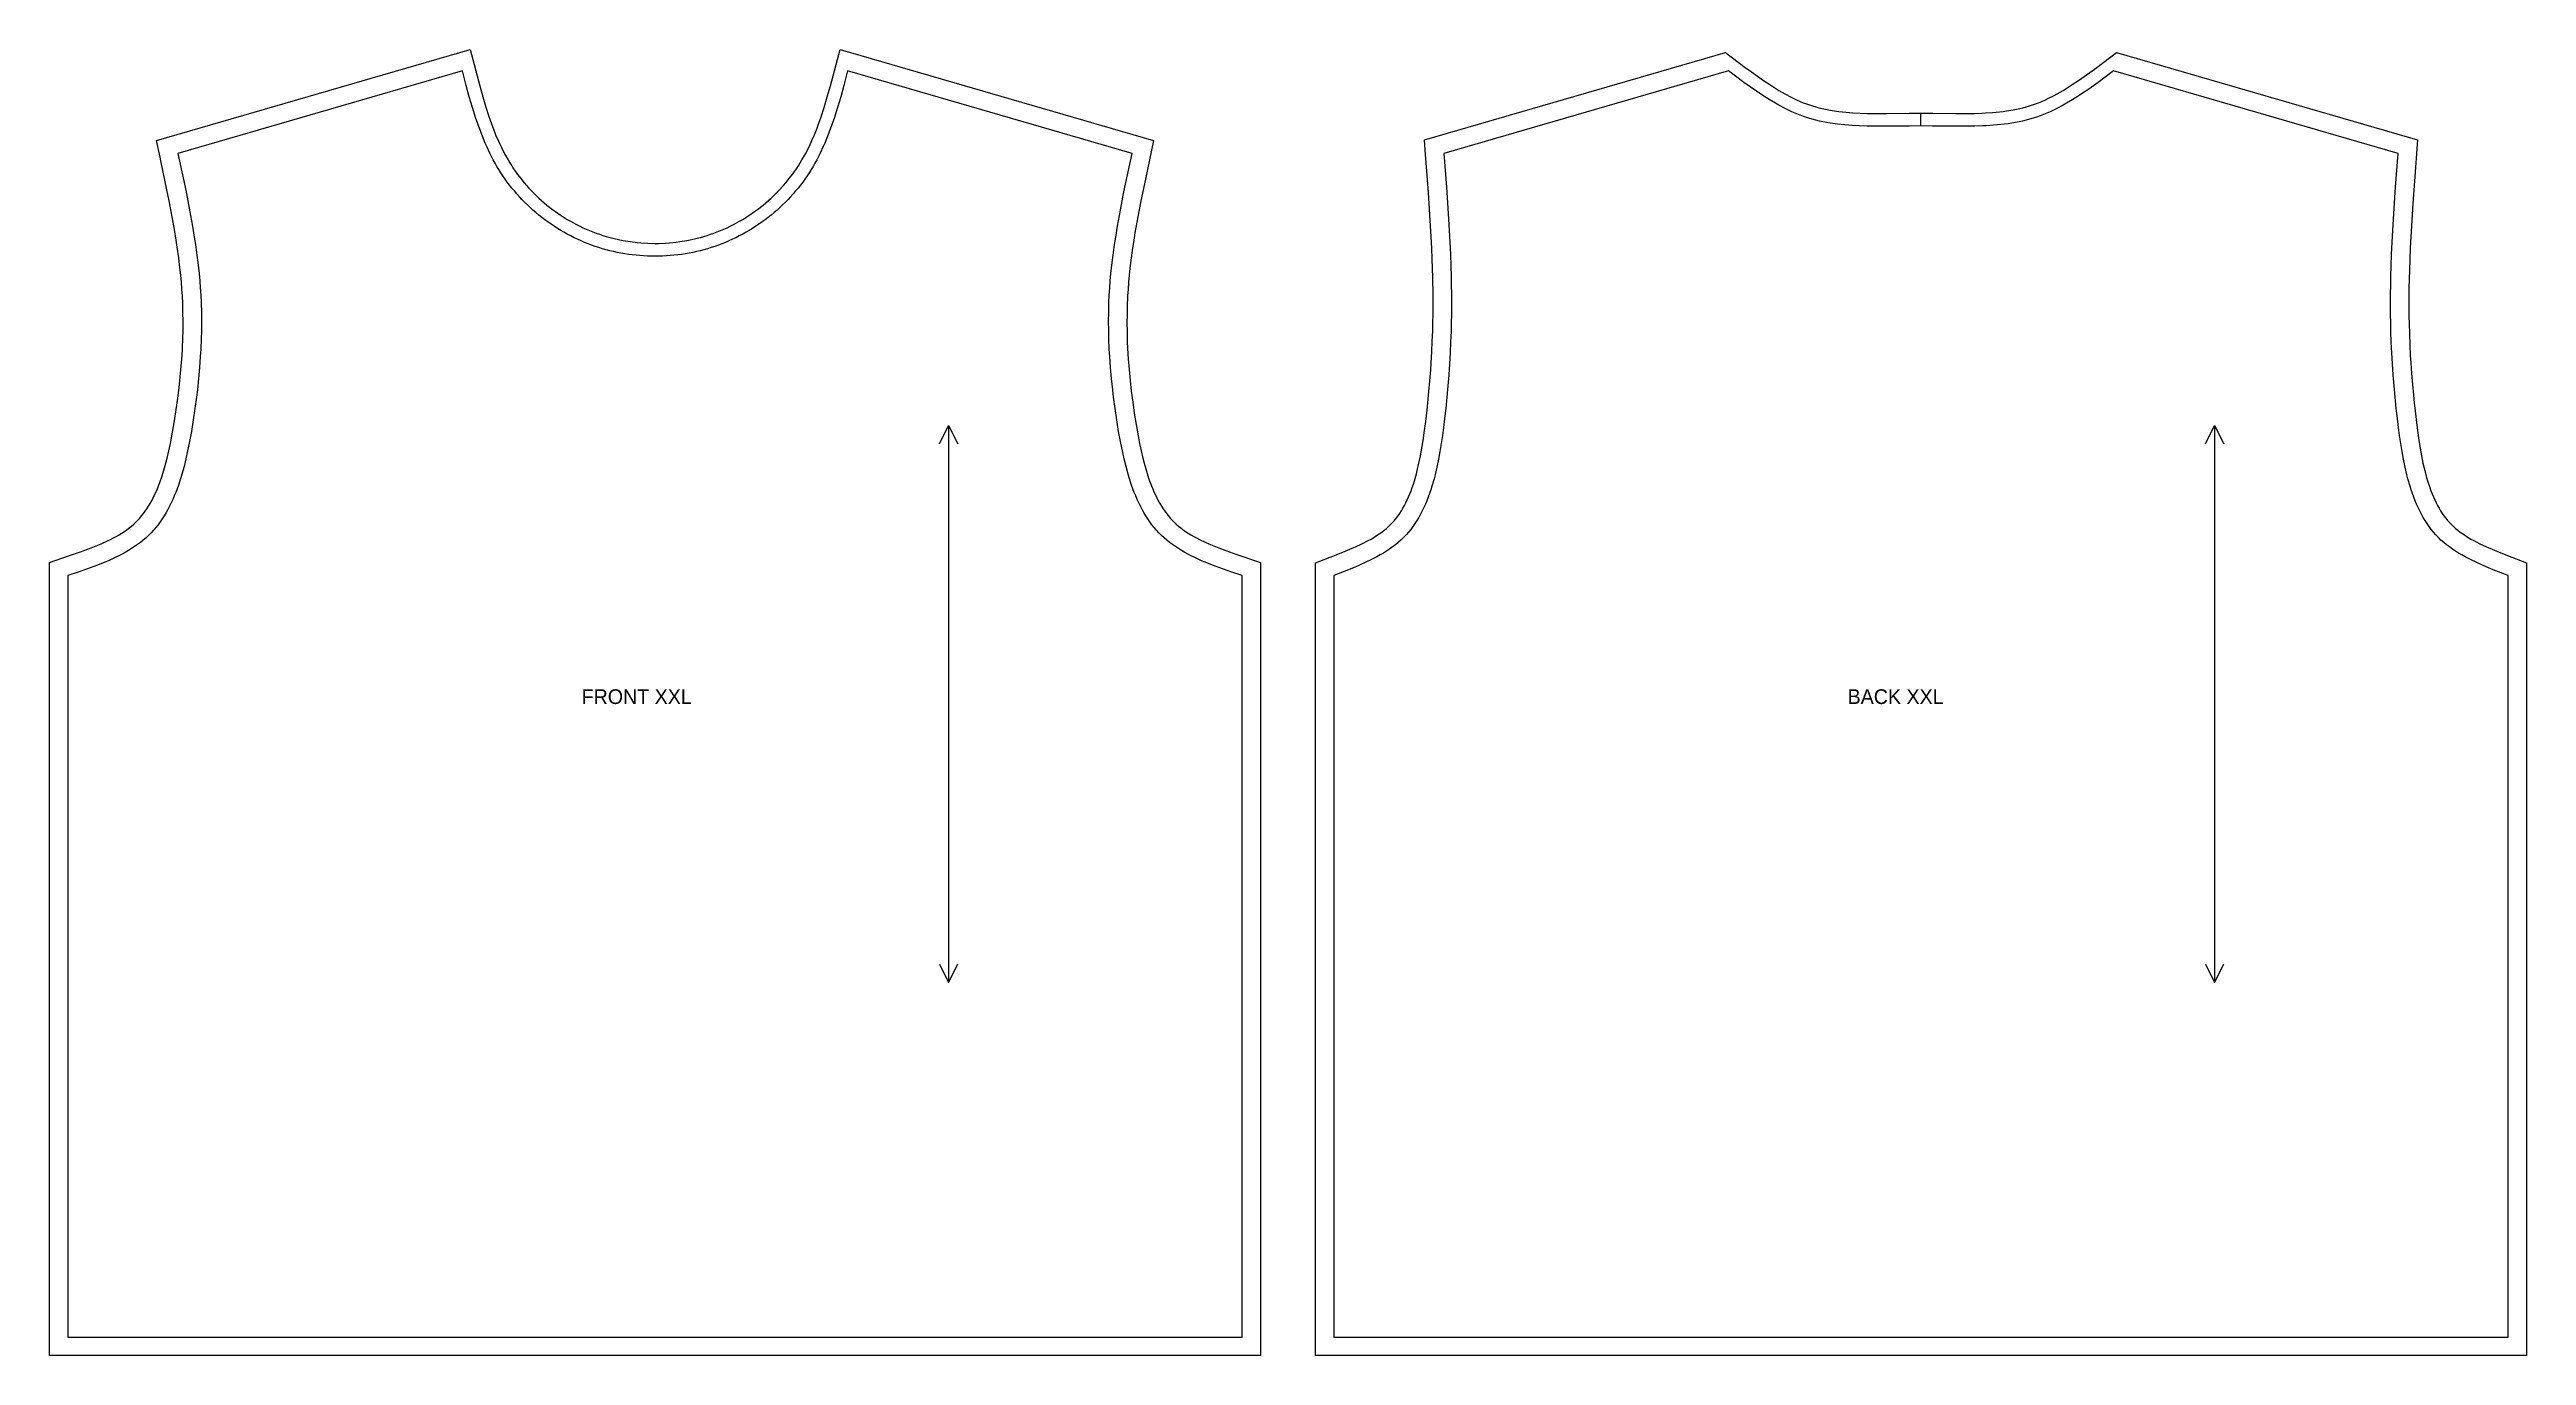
# Model space of a CAD drawing. Extents: x 24 to 1375, y 28 to 2148.
# Drawn here: x 25 to 1375, y 1436 to 2148 of the extents above; entities that cross this region are included whole.
import ezdxf

# ---------------------------------------------------------------- set-up
doc = ezdxf.new("R2010")
doc.units = 0
for name, color, linetype in [('CUT', 7, 'CONTINUOUS'), ('GRAIN', 3, 'CONTINUOUS'), ('NOTCH', 1, 'CONTINUOUS'), ('SEW', 5, 'CONTINUOUS'), ('TEXT', 2, 'CONTINUOUS')]:
    doc.layers.add(name, color=color, linetype=linetype)

msp = doc.modelspace()

# ---------------------------------------------------------------- texts
at = {"layer": 'TEXT'}
for s, p in [('FRONT XXL', (315, 1791)), ('BACK XXL', (1005, 1791))]:
    msp.add_text(s, height=8, dxfattribs=at).set_placement(p)

# ---------------------------------------------------------------- linework, layer by layer
at = {"layer": 'CUT'}
for points in [[(85.221, 2088.91), (83.276, 2098.009), (254.171, 2147.624), (259.439, 2127.785), (261.096, 2121.88), (262.245, 2117.996), (264.06, 2112.262), (265.346, 2108.509), (266.703, 2104.818), (268.142, 2101.194), (269.671, 2097.643), (271.3, 2094.17), (273.038, 2090.777), (274.894, 2087.47), (275.87, 2085.849), (276.879, 2084.25), (277.925, 2082.67), (279.008, 2081.108), (280.127, 2079.566), (281.282, 2078.044), (282.472, 2076.544), (283.695, 2075.065), (286.241, 2072.176), (288.913, 2069.386), (291.704, 2066.7), (293.141, 2065.399), (296.097, 2062.883), (299.155, 2060.489), (300.72, 2059.339), (303.916, 2057.139), (305.546, 2056.09), (307.197, 2055.076), (308.866, 2054.098), (310.553, 2053.157), (312.258, 2052.253), (313.979, 2051.387), (315.722, 2050.556), (317.482, 2049.764), (319.257, 2049.01), (321.049, 2048.294), (322.854, 2047.616), (324.674, 2046.977), (326.506, 2046.376), (328.351, 2045.813), (332.073, 2044.803), (335.835, 2043.948), (337.728, 2043.578), (341.536, 2042.955), (345.367, 2042.488), (347.289, 2042.312), (351.141, 2042.078), (355, 2042), (356.93, 2042.02), (360.786, 2042.176), (362.711, 2042.312), (366.551, 2042.702), (368.464, 2042.955), (372.272, 2043.578), (374.165, 2043.948), (377.927, 2044.803), (379.793, 2045.289), (381.649, 2045.813), (383.494, 2046.376), (385.326, 2046.977), (387.146, 2047.616), (388.951, 2048.294), (390.743, 2049.01), (392.518, 2049.764), (394.278, 2050.556), (396.021, 2051.387), (397.742, 2052.253), (399.447, 2053.157), (401.134, 2054.098), (402.803, 2055.076), (404.454, 2056.09), (406.084, 2057.139), (409.28, 2059.339), (410.845, 2060.489), (413.903, 2062.883), (415.394, 2064.126), (418.296, 2066.7), (421.087, 2069.386), (422.438, 2070.768), (425.048, 2073.609), (426.305, 2075.065), (427.528, 2076.544), (428.718, 2078.044), (429.873, 2079.566), (430.992, 2081.108), (432.075, 2082.67), (433.121, 2084.25), (434.13, 2085.849), (435.106, 2087.47), (436.962, 2090.777), (437.845, 2092.463), (439.528, 2095.897), (441.105, 2099.41), (441.858, 2101.194), (443.297, 2104.818), (443.985, 2106.655), (445.305, 2110.378), (447.163, 2116.071), (448.904, 2121.88), (450.561, 2127.785), (455.829, 2147.624), (626.724, 2098.009), (622.257, 2077.038), (619.84, 2065.242), (618.698, 2059.373), (617.616, 2053.526), (616.605, 2047.701), (615.974, 2043.83), (615.104, 2038.043), (614.577, 2034.199), (613.876, 2028.453), (613.473, 2024.636), (613.124, 2020.832), (612.832, 2017.045), (612.599, 2013.268), (612.354, 2007.599), (612.26, 2003.815), (612.22, 1998.128), (612.259, 1994.326), (612.416, 1988.603), (612.584, 1984.771), (612.929, 1978.997), (613.384, 1973.183), (613.945, 1967.326), (614.611, 1961.418), (615.378, 1955.456), (616.244, 1949.433), (617.212, 1943.302), (618.297, 1937.083), (619.091, 1932.974), (619.951, 1928.916), (620.888, 1924.924), (621.908, 1921.016), (622.452, 1919.099), (623.612, 1915.348), (624.23, 1913.519), (625.543, 1909.965), (626.24, 1908.243), (626.965, 1906.562), (627.718, 1904.921), (628.5, 1903.325), (629.31, 1901.773), (630.149, 1900.268), (631.018, 1898.81), (631.917, 1897.403), (632.846, 1896.045), (633.805, 1894.738), (634.795, 1893.483), (635.818, 1892.279), (636.873, 1891.128), (637.963, 1890.027), (639.099, 1888.968), (640.29, 1887.941), (641.537, 1886.941), (642.84, 1885.969), (644.199, 1885.023), (645.612, 1884.101), (647.078, 1883.204), (648.597, 1882.33), (650.165, 1881.478), (651.782, 1880.647), (655.151, 1879.045), (656.899, 1878.271), (660.511, 1876.771), (662.37, 1876.042), (666.181, 1874.618), (672.095, 1872.538), (685, 1868.189), (685, 1436), (25, 1436), (25, 1868.189), (35.892, 1871.852), (41.871, 1873.919), (47.63, 1876.042), (51.313, 1877.514), (53.101, 1878.271), (56.556, 1879.836), (58.218, 1880.647), (59.835, 1881.478), (61.403, 1882.33), (62.922, 1883.204), (64.388, 1884.101), (65.801, 1885.023), (67.16, 1885.969), (68.463, 1886.941), (69.71, 1887.941), (70.901, 1888.968), (72.037, 1890.027), (73.127, 1891.128), (74.182, 1892.279), (75.205, 1893.483), (76.195, 1894.738), (77.154, 1896.045), (78.083, 1897.403), (78.982, 1898.81), (79.851, 1900.268), (80.69, 1901.773), (81.5, 1903.325), (82.282, 1904.921), (83.035, 1906.562), (83.76, 1908.243), (84.457, 1909.965), (85.127, 1911.724), (86.388, 1915.348), (86.98, 1917.209), (88.092, 1921.016), (89.112, 1924.924), (90.049, 1928.916), (90.909, 1932.974), (92.077, 1939.15), (93.126, 1945.383), (94.055, 1951.448), (94.889, 1957.45), (95.622, 1963.393), (96.253, 1969.283), (96.78, 1975.126), (97.198, 1980.926), (97.416, 1984.771), (97.649, 1990.513), (97.741, 1994.326), (97.78, 2000.025), (97.74, 2003.815), (97.578, 2009.489), (97.401, 2013.268), (97.168, 2017.045), (96.876, 2020.832), (96.527, 2024.636), (95.902, 2030.365), (95.423, 2034.199), (94.617, 2039.969), (94.026, 2043.83), (93.067, 2049.64), (92.384, 2053.526), (91.302, 2059.373), (90.16, 2065.242), (88.97, 2071.13), (85.645, 2086.927)], [(775.028, 2090.25), (774.419, 2098.341), (938.373, 2145.941), (949.223, 2137.869), (952.563, 2135.423), (955.892, 2133.036), (959.214, 2130.725), (962.533, 2128.508), (965.852, 2126.4), (967.513, 2125.392), (970.837, 2123.478), (974.169, 2121.711), (977.512, 2120.105), (979.188, 2119.367), (980.868, 2118.674), (982.553, 2118.029), (984.245, 2117.43), (985.947, 2116.88), (987.668, 2116.372), (989.41, 2115.907), (991.173, 2115.481), (992.956, 2115.093), (994.759, 2114.742), (996.582, 2114.426), (1000.286, 2113.894), (1002.167, 2113.675), (1005.982, 2113.321), (1007.916, 2113.184), (1011.832, 2112.978), (1015.81, 2112.854), (1021.884, 2112.788), (1025.996, 2112.804), (1038.588, 2112.96), (1045, 2113), (1051.412, 2112.96), (1064.004, 2112.804), (1068.116, 2112.788), (1074.19, 2112.854), (1078.168, 2112.978), (1080.134, 2113.07), (1084.018, 2113.321), (1085.934, 2113.484), (1089.714, 2113.894), (1091.575, 2114.144), (1095.241, 2114.742), (1097.044, 2115.093), (1098.827, 2115.481), (1100.59, 2115.907), (1102.332, 2116.372), (1104.053, 2116.88), (1105.755, 2117.43), (1107.447, 2118.029), (1109.132, 2118.674), (1110.812, 2119.367), (1112.488, 2120.105), (1114.161, 2120.887), (1117.498, 2122.575), (1120.826, 2124.417), (1122.487, 2125.392), (1125.807, 2127.439), (1127.467, 2128.508), (1130.786, 2130.725), (1135.771, 2134.221), (1140.777, 2137.869), (1151.627, 2145.941), (1315.581, 2098.341), (1313.905, 2075.926), (1313.043, 2063.701), (1312.276, 2051.54), (1311.643, 2039.457), (1311.39, 2033.449), (1311.186, 2027.465), (1310.969, 2017.592), (1310.919, 2011.792), (1310.919, 2007.933), (1310.97, 2002.148), (1311.039, 1998.292), (1311.196, 1992.502), (1311.418, 1986.699), (1311.706, 1980.873), (1311.936, 1976.974), (1312.339, 1971.094), (1312.813, 1965.173), (1313.359, 1959.2), (1313.765, 1955.187), (1314.435, 1949.113), (1315.19, 1942.914), (1315.75, 1938.695), (1316.361, 1934.498), (1317.033, 1930.341), (1317.778, 1926.241), (1318.605, 1922.216), (1319.523, 1918.284), (1320.542, 1914.464), (1321.092, 1912.601), (1322.275, 1908.982), (1322.911, 1907.23), (1323.576, 1905.52), (1324.272, 1903.852), (1324.998, 1902.23), (1325.757, 1900.655), (1326.546, 1899.128), (1327.368, 1897.651), (1328.223, 1896.225), (1329.11, 1894.851), (1330.031, 1893.529), (1330.986, 1892.261), (1331.977, 1891.046), (1333.003, 1889.884), (1334.068, 1888.774), (1335.187, 1887.702), (1336.366, 1886.66), (1337.608, 1885.643), (1338.914, 1884.651), (1340.281, 1883.681), (1341.708, 1882.734), (1343.193, 1881.807), (1344.735, 1880.901), (1346.331, 1880.015), (1349.673, 1878.294), (1353.197, 1876.635), (1355.02, 1875.824), (1358.772, 1874.231), (1364.62, 1871.884), (1375, 1867.837), (1375, 1436), (715, 1436), (715, 1867.837), (725.38, 1871.884), (731.228, 1874.231), (734.98, 1875.824), (736.803, 1876.635), (740.327, 1878.294), (743.669, 1880.015), (745.265, 1880.901), (746.807, 1881.807), (748.292, 1882.734), (749.719, 1883.681), (751.086, 1884.651), (752.392, 1885.643), (753.634, 1886.66), (754.813, 1887.702), (755.932, 1888.774), (756.997, 1889.884), (758.023, 1891.046), (759.014, 1892.261), (759.969, 1893.529), (760.89, 1894.851), (761.777, 1896.225), (762.632, 1897.651), (763.454, 1899.128), (764.243, 1900.655), (765.002, 1902.23), (765.728, 1903.852), (766.424, 1905.52), (767.089, 1907.23), (767.725, 1908.982), (768.331, 1910.773), (768.908, 1912.601), (769.98, 1916.359), (770.477, 1918.284), (771.395, 1922.216), (772.222, 1926.241), (772.967, 1930.341), (773.639, 1934.498), (774.25, 1938.695), (775.075, 1945.026), (775.797, 1951.145), (776.235, 1955.187), (776.831, 1961.197), (777.353, 1967.152), (777.803, 1973.058), (778.064, 1976.974), (778.398, 1982.818), (778.664, 1988.635), (778.864, 1994.434), (778.961, 1998.292), (779.054, 2004.076), (779.081, 2007.933), (779.071, 2013.724), (778.921, 2023.491), (778.61, 2033.449), (778.357, 2039.457), (778.06, 2045.488), (777.355, 2057.612), (776.535, 2069.807), (775.182, 2088.2)]]:
    msp.add_lwpolyline(points, close=True, dxfattribs=at)
at = {"layer": 'GRAIN'}
for points in [[(510, 1932.8), (515, 1942.8), (520, 1932.8)], [(515, 1942.8), (515, 1639.2)], [(1200, 1932.8), (1205, 1942.8), (1210, 1932.8)], [(1205, 1942.8), (1205, 1639.2)], [(510, 1649.2), (515, 1639.2), (520, 1649.2)], [(1200, 1649.2), (1205, 1639.2), (1210, 1649.2)]]:
    msp.add_lwpolyline(points, dxfattribs=at)
at = {"layer": 'NOTCH'}
msp.add_lwpolyline([(1045, 2106), (1045, 2113)], dxfattribs=at)
at = {"layer": 'SEW'}
for points in [[(95, 2091), (98.357, 2075.124), (99.572, 2069.173), (100.746, 2063.223), (101.866, 2057.276), (102.923, 2051.332), (103.903, 2045.391), (104.509, 2041.433), (105.338, 2035.499), (105.833, 2031.545), (106.479, 2025.62), (106.841, 2021.673), (107.144, 2017.736), (107.386, 2013.81), (107.57, 2009.884), (107.738, 2003.992), (107.78, 2000.061), (107.739, 1994.153), (107.644, 1990.206), (107.404, 1984.269), (107.179, 1980.298), (106.747, 1974.316), (106.205, 1968.301), (105.556, 1962.247), (105.066, 1958.186), (104.246, 1952.056), (103.327, 1945.873), (102.295, 1939.538), (101.132, 1933.127), (100.27, 1928.863), (99.326, 1924.627), (98.289, 1920.432), (97.147, 1916.295), (96.533, 1914.254), (95.215, 1910.233), (94.507, 1908.257), (93.764, 1906.308), (92.986, 1904.387), (92.171, 1902.496), (91.318, 1900.637), (90.424, 1898.812), (89.49, 1897.023), (88.513, 1895.271), (87.492, 1893.559), (86.426, 1891.889), (85.313, 1890.262), (84.152, 1888.681), (82.941, 1887.147), (81.68, 1885.663), (80.367, 1884.23), (79, 1882.85), (77.579, 1881.525), (76.105, 1880.253), (74.581, 1879.031), (73.009, 1877.858), (71.391, 1876.731), (69.73, 1875.648), (68.027, 1874.606), (66.286, 1873.603), (64.508, 1872.637), (62.695, 1871.705), (60.851, 1870.806), (57.075, 1869.095), (55.148, 1868.278), (51.229, 1866.712), (45.217, 1864.495), (41.149, 1863.079), (35, 1861), (35, 1446), (675, 1446), (675, 1861), (668.851, 1863.079), (664.783, 1864.495), (658.771, 1866.712), (654.852, 1868.278), (652.925, 1869.095), (649.149, 1870.806), (647.305, 1871.705), (645.492, 1872.637), (643.714, 1873.603), (641.973, 1874.606), (640.27, 1875.648), (638.609, 1876.731), (636.991, 1877.858), (635.419, 1879.031), (633.895, 1880.253), (632.421, 1881.525), (631, 1882.85), (629.633, 1884.23), (628.32, 1885.663), (627.059, 1887.147), (625.848, 1888.681), (624.687, 1890.262), (623.574, 1891.889), (622.508, 1893.559), (621.487, 1895.271), (620.51, 1897.023), (619.576, 1898.812), (618.682, 1900.637), (617.829, 1902.496), (617.014, 1904.387), (616.236, 1906.308), (615.493, 1908.257), (614.785, 1910.233), (613.467, 1914.254), (612.853, 1916.295), (611.711, 1920.432), (610.674, 1924.627), (609.73, 1928.863), (608.868, 1933.127), (607.705, 1939.538), (606.673, 1945.873), (605.754, 1952.056), (604.934, 1958.186), (604.444, 1962.247), (603.795, 1968.301), (603.253, 1974.316), (602.821, 1980.298), (602.596, 1984.269), (602.356, 1990.206), (602.261, 1994.153), (602.22, 2000.061), (602.262, 2003.992), (602.43, 2009.884), (602.614, 2013.81), (602.856, 2017.736), (603.159, 2021.673), (603.521, 2025.62), (604.167, 2031.545), (604.662, 2035.499), (605.491, 2041.433), (606.097, 2045.391), (607.077, 2051.332), (608.134, 2057.276), (609.254, 2063.223), (610.428, 2069.173), (611.643, 2075.124), (615, 2091), (460, 2136), (457.858, 2127.946), (456.199, 2121.932), (454.453, 2115.964), (452.584, 2110.059), (451.251, 2106.168), (450.555, 2104.239), (449.094, 2100.414), (447.535, 2096.641), (446.714, 2094.775), (444.986, 2091.09), (443.132, 2087.47), (442.154, 2085.686), (441.14, 2083.921), (440.089, 2082.176), (439, 2080.45), (437.87, 2078.743), (436.701, 2077.057), (435.494, 2075.394), (434.249, 2073.754), (432.968, 2072.138), (431.651, 2070.546), (430.299, 2068.98), (428.913, 2067.44), (427.494, 2065.927), (426.043, 2064.442), (424.56, 2062.986), (423.046, 2061.559), (421.503, 2060.162), (419.93, 2058.795), (418.33, 2057.461), (416.702, 2056.159), (415.047, 2054.891), (413.367, 2053.656), (411.662, 2052.456), (409.932, 2051.292), (408.18, 2050.165), (406.405, 2049.074), (404.609, 2048.022), (402.792, 2047.008), (400.956, 2046.034), (399.1, 2045.1), (397.22, 2044.205), (395.323, 2043.35), (393.41, 2042.538), (391.481, 2041.767), (389.536, 2041.037), (387.578, 2040.349), (385.606, 2039.702), (383.622, 2039.097), (381.626, 2038.533), (379.619, 2038.011), (377.603, 2037.531), (375.577, 2037.092), (373.543, 2036.695), (371.502, 2036.339), (369.453, 2036.026), (367.399, 2035.754), (365.34, 2035.523), (363.277, 2035.335), (361.211, 2035.189), (359.142, 2035.084), (357.071, 2035.021), (355, 2035), (352.929, 2035.021), (350.858, 2035.084), (348.789, 2035.189), (346.723, 2035.335), (344.66, 2035.523), (342.601, 2035.754), (340.547, 2036.026), (338.498, 2036.339), (336.457, 2036.695), (334.423, 2037.092), (332.397, 2037.531), (330.381, 2038.011), (328.374, 2038.533), (326.378, 2039.097), (324.394, 2039.702), (322.422, 2040.349), (320.464, 2041.037), (318.519, 2041.767), (316.59, 2042.538), (314.677, 2043.35), (312.78, 2044.205), (310.9, 2045.1), (309.044, 2046.034), (307.208, 2047.008), (305.391, 2048.022), (303.595, 2049.074), (301.82, 2050.165), (300.068, 2051.292), (298.338, 2052.456), (296.633, 2053.656), (294.953, 2054.891), (293.298, 2056.159), (291.67, 2057.461), (290.07, 2058.795), (288.497, 2060.162), (286.954, 2061.559), (285.44, 2062.986), (283.957, 2064.442), (282.506, 2065.927), (281.087, 2067.44), (279.701, 2068.98), (278.349, 2070.546), (277.032, 2072.138), (275.751, 2073.754), (274.506, 2075.394), (273.299, 2077.057), (272.13, 2078.743), (271, 2080.45), (269.911, 2082.176), (268.86, 2083.921), (267.846, 2085.686), (266.868, 2087.47), (265.014, 2091.09), (263.286, 2094.775), (262.465, 2096.641), (260.906, 2100.414), (259.445, 2104.239), (258.749, 2106.168), (257.416, 2110.059), (255.547, 2115.964), (253.801, 2121.932), (252.142, 2127.946), (250, 2136)], [(785, 2091), (786.365, 2072.558), (787.335, 2058.243), (788.047, 2046.012), (788.523, 2035.857), (788.747, 2029.784), (788.918, 2023.727), (789, 2019.7), (789.071, 2013.793), (789.081, 2007.897), (789.053, 2003.97), (788.959, 1998.077), (788.859, 1994.145), (788.656, 1988.235), (788.384, 1982.304), (788.044, 1976.347), (787.633, 1970.354), (787.15, 1964.318), (786.594, 1958.233), (785.962, 1952.091), (785.498, 1947.961), (784.73, 1941.646), (784.155, 1937.32), (783.524, 1932.984), (782.823, 1928.654), (782.041, 1924.346), (781.164, 1920.077), (780.179, 1915.862), (779.642, 1913.781), (778.472, 1909.68), (777.835, 1907.664), (777.162, 1905.675), (776.45, 1903.713), (775.699, 1901.782), (774.907, 1899.883), (774.071, 1898.018), (773.191, 1896.189), (772.265, 1894.399), (771.291, 1892.648), (770.267, 1890.941), (769.193, 1889.278), (768.066, 1887.661), (766.885, 1886.093), (765.648, 1884.575), (764.353, 1883.11), (763, 1881.7), (761.586, 1880.345), (760.113, 1879.043), (758.586, 1877.793), (757.007, 1876.592), (755.379, 1875.437), (753.704, 1874.325), (751.986, 1873.253), (750.227, 1872.22), (748.431, 1871.221), (746.601, 1870.256), (744.738, 1869.319), (742.847, 1868.41), (738.989, 1866.663), (737.028, 1865.818), (733.057, 1864.176), (725, 1861), (725, 1446), (1365, 1446), (1365, 1861), (1356.943, 1864.176), (1352.972, 1865.818), (1351.011, 1866.663), (1347.153, 1868.41), (1345.262, 1869.319), (1343.399, 1870.256), (1341.569, 1871.221), (1339.773, 1872.22), (1338.014, 1873.253), (1336.296, 1874.325), (1334.621, 1875.437), (1332.993, 1876.592), (1331.414, 1877.793), (1329.887, 1879.043), (1328.414, 1880.345), (1327, 1881.7), (1325.647, 1883.11), (1324.352, 1884.575), (1323.115, 1886.093), (1321.934, 1887.661), (1320.807, 1889.278), (1319.733, 1890.941), (1318.709, 1892.648), (1317.735, 1894.399), (1316.809, 1896.189), (1315.929, 1898.018), (1315.093, 1899.883), (1314.301, 1901.782), (1313.55, 1903.713), (1312.838, 1905.675), (1312.165, 1907.664), (1311.528, 1909.68), (1310.358, 1913.781), (1309.821, 1915.862), (1308.836, 1920.077), (1307.959, 1924.346), (1307.177, 1928.654), (1306.476, 1932.984), (1305.845, 1937.32), (1305.27, 1941.646), (1304.502, 1947.961), (1304.038, 1952.091), (1303.406, 1958.233), (1302.85, 1964.318), (1302.367, 1970.354), (1301.956, 1976.347), (1301.616, 1982.304), (1301.344, 1988.235), (1301.141, 1994.145), (1301.041, 1998.077), (1300.947, 2003.97), (1300.919, 2007.897), (1300.929, 2013.793), (1301, 2019.7), (1301.082, 2023.727), (1301.253, 2029.784), (1301.477, 2035.857), (1301.953, 2046.012), (1302.665, 2058.243), (1303.635, 2072.558), (1305, 2091), (1150, 2136), (1141.548, 2129.756), (1136.442, 2126.123), (1133.014, 2123.783), (1131.291, 2122.645), (1127.821, 2120.442), (1124.319, 2118.351), (1122.553, 2117.353), (1118.99, 2115.464), (1117.191, 2114.577), (1115.38, 2113.73), (1113.556, 2112.928), (1111.719, 2112.17), (1109.867, 2111.46), (1108, 2110.8), (1106.12, 2110.192), (1104.226, 2109.634), (1102.317, 2109.123), (1100.393, 2108.658), (1098.457, 2108.237), (1096.507, 2107.857), (1092.571, 2107.215), (1090.585, 2106.949), (1086.581, 2106.514), (1084.564, 2106.343), (1080.501, 2106.079), (1078.457, 2105.984), (1074.345, 2105.856), (1068.125, 2105.788), (1063.951, 2105.804), (1051.335, 2105.96), (1045, 2106), (1038.665, 2105.96), (1026.049, 2105.804), (1021.875, 2105.788), (1015.655, 2105.856), (1011.543, 2105.984), (1007.463, 2106.198), (1005.436, 2106.343), (1001.412, 2106.716), (999.415, 2106.949), (995.455, 2107.518), (993.493, 2107.857), (991.543, 2108.237), (989.607, 2108.658), (987.683, 2109.123), (985.774, 2109.634), (983.88, 2110.192), (982, 2110.8), (980.133, 2111.46), (978.281, 2112.17), (976.444, 2112.928), (974.62, 2113.73), (972.809, 2114.577), (971.01, 2115.464), (967.447, 2117.353), (965.681, 2118.351), (962.179, 2120.442), (958.709, 2122.645), (955.269, 2124.943), (951.852, 2127.32), (948.452, 2129.756), (940, 2136)]]:
    msp.add_lwpolyline(points, close=True, dxfattribs=at)

msp.set_redraw_order([(e.dxf.handle, doc.entitydb.next_handle()) for e in msp.query("TEXT MTEXT ATTDEF DIMENSION ARC_DIMENSION")])  # texts and dimensions are drawn at this point

doc.saveas('drawing.dxf')
